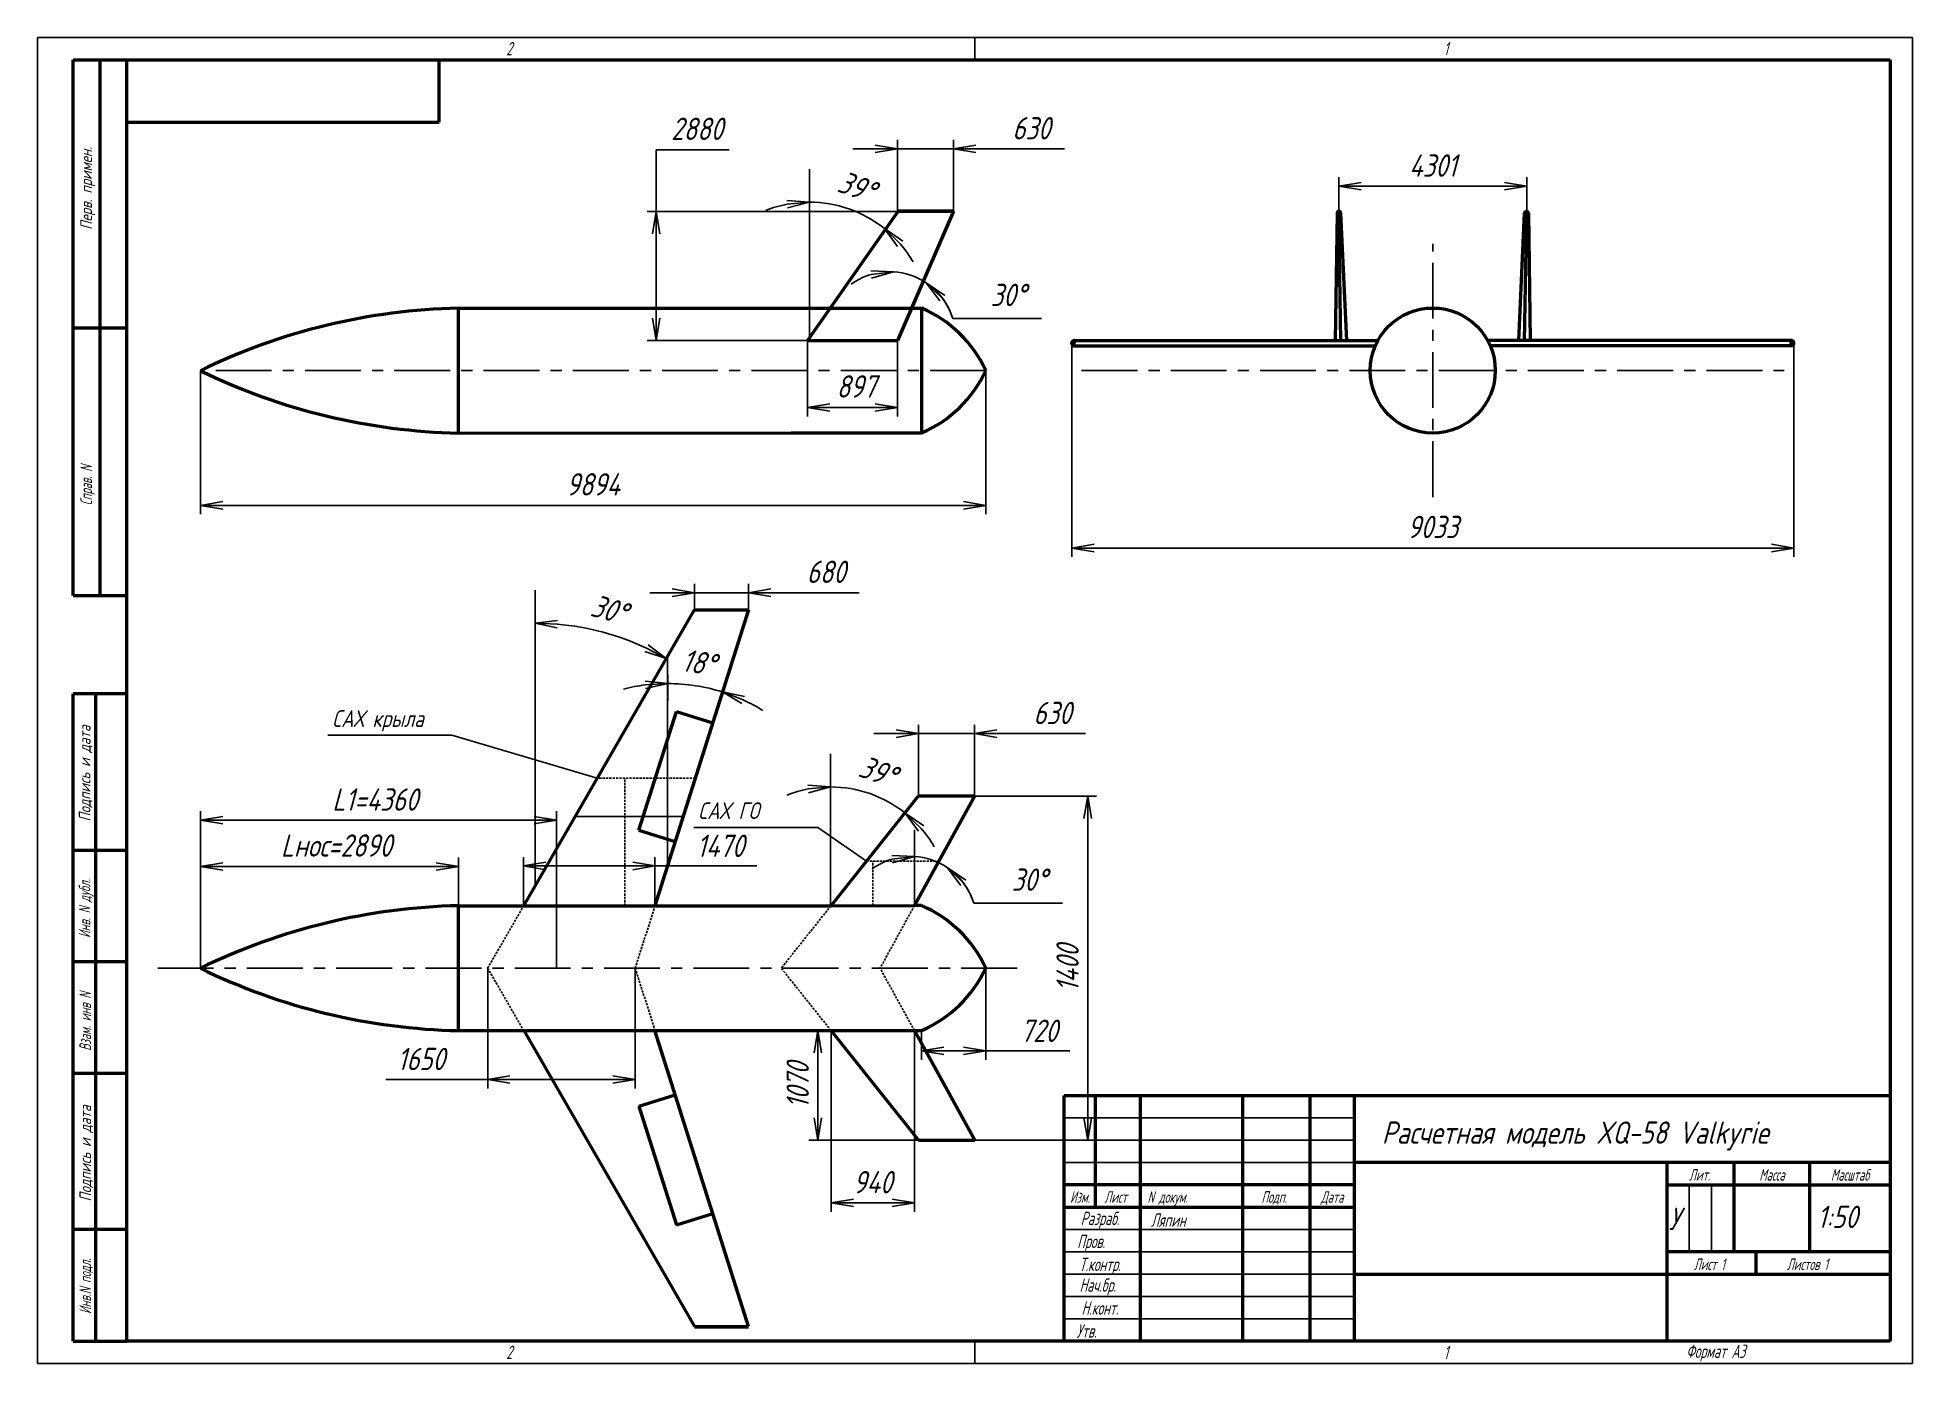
# Model space of a CAD drawing. Header units: millimetres. Extents: x 31085 to 182632, y 10507 to 87776.
# Drawn here: x 143703.4 to 144123.4, y 70077 to 70374 of the extents above; entities that cross this region are included whole.
import ezdxf
from ezdxf.enums import TextEntityAlignment as Align

# ---------------------------------------------------------------- set-up
doc = ezdxf.new("R2010")
doc.units = ezdxf.units.MM
doc.linetypes.add('CENTER', pattern=[2, 1.25, -0.25, 0.25, -0.25])
doc.linetypes.add('DASHED', pattern=[0.75, 0.5, -0.25])
for name, color, linetype, lineweight in [('_axes (Оси)', 6, 'CENTER', 30), ('_basic (Основной)', 4, 'Continuous', 60), ('_contour (Тонкий)', 7, 'Continuous', 30), ('_invisible (Невидимый)', 1, 'DASHED', 30), ('_remote (Тонкий)', 9, 'Continuous', 30), ('_secant (Поверхности)', 2, 'Continuous', 30), ('_text (Надписи)', 2, 'Continuous', 30)]:
    doc.layers.add(name, color=color, linetype=linetype, lineweight=lineweight)
doc.styles.add('ESKD', font='eskd.shx', dxfattribs={"oblique": 15, "height": 5})
doc.dimstyles.new('ESKD', dxfattribs={"dimtxt": 5, "dimasz": 5, "dimexe": 2, "dimexo": 0, "dimgap": 2, "dimtad": 1, "dimtoh": 1, "dimzin": 12, "dimdsep": 46, "dimtxsty": 'ESKD', "dimblk1": 'OPEN', "dimblk2": 'OPEN', "dimsah": 1, "dimcen": 5, "dimclrd": 256, "dimclre": 256, "dimclrt": 2, "dimadec": 0, "dimazin": 0, "dimtfac": 1, "dimtmove": 0, "dimatfit": 3, "dimldrblk": 'OPEN', "dimfxl": 1, "dimtolj": 1, "dimtzin": 12, "dimlwd": -1, "dimlwe": -1, "dimarcsym": 0})

msp = doc.modelspace()

# ---------------------------------------------------------------- texts
at = {"layer": '_basic (Основной)', "color": 30, "transparency": 33554687, "style": 'ESKD', "oblique": 15}
msp.add_text('Расчетная модель XQ-58 Valkyrie', height=5, dxfattribs=at).set_placement((144004.563, 70126.259))
at = {"layer": '_text (Надписи)', "transparency": 33554687, "style": 'ESKD', "oblique": 15, "width": 0.8}
for s, height, p in [('2', 3, (143808.432, 70370.046)), ('1', 3, (144018.432, 70370.046)), ('N докум.', 2.6, (143952.065, 70113.032)), ('Ляпин', 3, (143952.833, 70107.648)), ('Формат А3', 3, (144072.744, 70078.288)), ('2', 3, (143808.432, 70078.046)), ('1', 3, (144018.432, 70078.046))]:
    msp.add_text(s, height=height, dxfattribs=at).set_placement(p)
at = {"layer": '_text (Надписи)', "transparency": 33554687, "style": 'ESKD', "oblique": 15}
for s, p in [('Перв. примен.', (143715.637, 70340.24)), ('Подпись и дата', (143715.306, 70209.194)), ('Подпись и дата', (143715.439, 70124.084))]:
    msp.add_text(s, height=2.6, rotation=90, dxfattribs=at).set_placement(p, align=Align.CENTER)
at = {"layer": '_text (Надписи)', "transparency": 33554687, "style": 'ESKD', "oblique": 15, "width": 0.8}
for s, p in [('Справ. N', (143715.634, 70273.736)), ('Инв. N дубл.', (143715.3, 70178.941)), ('Взам. инв N', (143715.425, 70153.624)), ('Инв.N подл.', (143715.417, 70094.342))]:
    msp.add_text(s, height=2.6, rotation=90, dxfattribs=at).set_placement(p, align=Align.CENTER)
for s, height, p in [('Лит.', 2.6, (144075.722, 70118.003)), ('Масса', 2.6, (144091.945, 70118.003)), ('Масштаб', 2.6, (144109.443, 70118.003)), ('Изм.', 2.6, (143936.932, 70113.046)), ('Лист', 2.6, (143944.932, 70113.046)), ('Подп.', 2.6, (143980.432, 70113.046)), ('Дата', 2.6, (143993.432, 70113.046)), ('Разраб.', 3, (143941.432, 70108.046)), ('Пров.', 3, (143939.432, 70102.903)), ('Т.контр.', 3, (143941.432, 70097.76)), ('Лист 1', 2.6, (144077.919, 70097.973)), ('Листов 1', 2.6, (144099.893, 70097.973)), ('Hач.бр.', 3, (143940.932, 70093.117)), ('H.конт.', 3, (143941.432, 70087.975)), ('Утв.', 3, (143938.432, 70082.832))]:
    msp.add_text(s, height=height, dxfattribs=at).set_placement(p, align=Align.CENTER)
at = {"layer": '_text (Надписи)', "transparency": 33554687, "attachment_point": 1, "style": 'ESKD'}
for s, width, insert, char_height in [('САХ крыла', 2478.63355, (143769.437, 70223.371), 3.75), ('САХ ГО', 2478.63355, (143851.422, 70202.745), 3.75), ('У', 534.79925, (144068.86, 70111.931), 5), ('1:50', 665.61918, (144102.107, 70112.389), 5)]:
    msp.add_mtext_dynamic_manual_height_columns(s, width=width, gutter_width=1250, heights=[0], dxfattribs=dict(at, insert=insert, char_height=char_height))

# ---------------------------------------------------------------- blocks, each defined once
blk = doc.blocks.new('_OPEN')
at = {"color": 0, "linetype": 'ByBlock'}
for p, q in [((-1, 0.167), (0, 0)), ((0, 0), (-1, -0.167)), ((0, 0), (-1, 0))]:
    blk.add_line(p, q, dxfattribs=at)
blk = doc.blocks.new('*D202')
at = {"layer": '_contour (Тонкий)', "transparency": 16777216}
blk.add_arc((143814.9, 70184.02), 58.82, 64.896, 85.128, dxfattribs=at)
at = {"layer": 'Defpoints', "color": 0, "transparency": 16777216}
for p in [(143814.9, 70250.22), (143850.57, 70245.87), (143835, 70239.3), (143814.9, 70184.02), (143814.9, 70184.02)]:
    blk.add_point(p, dxfattribs=at)
at = {"layer": '_contour (Тонкий)', "transparency": 16777216, "xscale": 5, "yscale": 5, "zscale": 5}
for p, rotation in [((143814.9, 70242.84), 177.5640211881391), ((143844.29, 70234.97), 332.4600362894411)]:
    blk.add_blockref('_OPEN', p, dxfattribs=dict(at, rotation=rotation))
at = {"layer": '_contour (Тонкий)', "color": 2, "transparency": 16777216, "insert": (143831.48, 70245.96), "char_height": 5, "attachment_point": 5, "rotation": 345.012, "style": 'ESKD'}
blk.add_mtext('\\A1;30°', dxfattribs=at)
blk = doc.blocks.new('*D203')
at = {"layer": '_contour (Тонкий)', "transparency": 16777216}
for start, end in [(100.6891, 111.3783), (51.4388, 90), (30.0605, 40.7497)]:
    blk.add_arc((143881.05, 70179.35), 26.84, start, end, dxfattribs=at)
at = {"layer": 'Defpoints', "color": 0, "transparency": 16777216}
for p in [(143881.05, 70208.4), (143892.69, 70203.53), (143900.78, 70204.1), (143881.05, 70179.35), (143881.05, 70179.35)]:
    blk.add_point(p, dxfattribs=at)
at = {"layer": '_contour (Тонкий)', "transparency": 16777216, "xscale": 5, "yscale": 5, "zscale": 5}
for p, rotation in [((143881.05, 70206.19), 5.344566471421484), ((143897.78, 70200.34), 136.0942244952607)]:
    blk.add_blockref('_OPEN', p, dxfattribs=dict(at, rotation=rotation))
at = {"layer": '_contour (Тонкий)', "color": 2, "transparency": 16777216, "insert": (143891.66, 70209.68), "char_height": 5, "attachment_point": 5, "rotation": 340.7194, "style": 'ESKD'}
blk.add_mtext('\\A1;39°', dxfattribs=at)
blk = doc.blocks.new('*D204')
at = {"layer": '_contour (Тонкий)', "transparency": 16777216}
blk.add_line((143844.59, 70225.49), (143844.59, 70231.35), dxfattribs=at)
for start, end in [(97.0322, 104.0644), (72.4844, 90), (58.42, 65.4522)]:
    blk.add_arc((143844.59, 70188.58), 40.76, start, end, dxfattribs=at)
at = {"layer": 'Defpoints', "color": 0, "transparency": 16777216}
for p in [(143862.67, 70245.87), (143852.84, 70228.5), (143844.59, 70225.49), (143844.59, 70188.58), (143844.59, 70188.58)]:
    blk.add_point(p, dxfattribs=at)
at = {"layer": '_contour (Тонкий)', "transparency": 16777216, "xscale": 5, "yscale": 5, "zscale": 5}
for p, rotation in [((143844.59, 70229.35), 3.516095370844535), ((143856.86, 70227.46), 158.9682765094602)]:
    blk.add_blockref('_OPEN', p, dxfattribs=dict(at, rotation=rotation))
at = {"layer": '_contour (Тонкий)', "color": 2, "transparency": 16777216, "insert": (143851.6, 70234.08), "char_height": 5, "attachment_point": 5, "rotation": 351.2422, "style": 'ESKD'}
blk.add_mtext('\\A1;18°', dxfattribs=at)
blk = doc.blocks.new('*D205')
at = {"layer": '_contour (Тонкий)', "transparency": 16777216}
blk.add_line((143913.15, 70180.12), (143933.01, 70180.12), dxfattribs=at)
for start, end in [(56.4111, 86.767), (106.2907, 125.8144), (16.7662, 56.4111), (17.3637, 36.8874)]:
    blk.add_arc((143899.03, 70175.87), 14.74, start, end, dxfattribs=at)
at = {"layer": 'Defpoints', "color": 0, "transparency": 16777216}
for p in [(143912.53, 70196.19), (143899.86, 70190.59), (143902.44, 70190.21), (143899.03, 70175.87), (143899.03, 70175.87)]:
    blk.add_point(p, dxfattribs=at)
at = {"layer": '_contour (Тонкий)', "transparency": 16777216, "xscale": 5, "yscale": 5, "zscale": 5}
for p, rotation in [((143899.86, 70190.59), 6.528877037838448), ((143907.19, 70188.15), 136.6492357375835)]:
    blk.add_blockref('_OPEN', p, dxfattribs=dict(at, rotation=rotation))
at = {"layer": '_contour (Тонкий)', "color": 2, "transparency": 16777216, "insert": (143925.58, 70185.42), "char_height": 5, "attachment_point": 5, "style": 'ESKD'}
blk.add_mtext('\\A1;30°', dxfattribs=at)
blk = doc.blocks.new('*D206')
at = {"layer": '_contour (Тонкий)', "transparency": 16777216}
for p, q in [((143845.57, 70249.69), (143840.57, 70249.69)), ((143850.57, 70245.87), (143850.57, 70251.69)), ((143850.57, 70249.69), (143862.67, 70249.69)), ((143862.67, 70245.87), (143862.67, 70251.69)), ((143867.67, 70249.69), (143887.5, 70249.69))]:
    blk.add_line(p, q, dxfattribs=at)
at = {"layer": 'Defpoints', "color": 0, "transparency": 16777216}
for p in [(143862.67, 70249.69), (143850.57, 70245.87), (143862.67, 70245.87)]:
    blk.add_point(p, dxfattribs=at)
at = {"layer": '_contour (Тонкий)', "transparency": 16777216, "xscale": 5, "yscale": 5, "zscale": 5}
blk.add_blockref('_OPEN', (143850.57, 70249.69), dxfattribs=at)
at = {"layer": '_contour (Тонкий)', "transparency": 16777216, "xscale": 5, "yscale": 5, "zscale": 5, "rotation": 180}
blk.add_blockref('_OPEN', (143862.67, 70249.69), dxfattribs=at)
at = {"layer": '_contour (Тонкий)', "color": 2, "transparency": 16777216, "insert": (143880.09, 70254.37), "char_height": 5, "attachment_point": 5, "style": 'ESKD'}
blk.add_mtext('\\A1;680', dxfattribs=at)
blk = doc.blocks.new('*D207')
at = {"layer": '_contour (Тонкий)', "transparency": 16777216}
for p, q in [((143907.88, 70204.1), (143940.67, 70204.1)), ((143938.67, 70199.1), (143938.67, 70132.06)), ((143907.88, 70127.06), (143940.67, 70127.06))]:
    blk.add_line(p, q, dxfattribs=at)
at = {"layer": 'Defpoints', "color": 0, "transparency": 16777216}
for p in [(143907.88, 70204.1), (143907.88, 70127.06), (143938.67, 70127.06)]:
    blk.add_point(p, dxfattribs=at)
at = {"layer": '_contour (Тонкий)', "transparency": 16777216, "xscale": 5, "yscale": 5, "zscale": 5}
for p, rotation in [((143938.67, 70204.1), 90), ((143938.67, 70127.06), 270)]:
    blk.add_blockref('_OPEN', p, dxfattribs=dict(at, rotation=rotation))
at = {"layer": '_contour (Тонкий)', "color": 2, "transparency": 16777216, "insert": (143934.17, 70165.58), "char_height": 5, "attachment_point": 5, "rotation": 90, "style": 'ESKD'}
blk.add_mtext('\\A1;1400', dxfattribs=at)
blk = doc.blocks.new('*D208')
at = {"layer": '_contour (Тонкий)', "transparency": 16777216}
for p, q in [((143739.92, 70165.58), (143739.92, 70200.73)), ((143819.69, 70165.58), (143819.69, 70200.73)), ((143744.92, 70198.73), (143814.69, 70198.73))]:
    blk.add_line(p, q, dxfattribs=at)
at = {"layer": 'Defpoints', "color": 0, "transparency": 16777216}
for p in [(143819.69, 70198.73), (143739.92, 70165.58), (143819.69, 70165.58)]:
    blk.add_point(p, dxfattribs=at)
at = {"layer": '_contour (Тонкий)', "transparency": 16777216, "xscale": 5, "yscale": 5, "zscale": 5, "rotation": 180}
blk.add_blockref('_OPEN', (143739.92, 70198.73), dxfattribs=at)
at = {"layer": '_contour (Тонкий)', "transparency": 16777216, "xscale": 5, "yscale": 5, "zscale": 5}
blk.add_blockref('_OPEN', (143819.69, 70198.73), dxfattribs=at)
at = {"layer": '_contour (Тонкий)', "color": 2, "transparency": 16777216, "insert": (143779.06, 70203.36), "char_height": 5, "attachment_point": 5, "style": 'ESKD'}
blk.add_mtext('\\A1;L1=4360', dxfattribs=at)
blk = doc.blocks.new('*D209')
at = {"layer": '_contour (Тонкий)', "transparency": 16777216}
for p, q in [((143739.92, 70165.58), (143739.92, 70190.37)), ((143744.92, 70188.37), (143792.77, 70188.37)), ((143797.77, 70165.58), (143797.77, 70190.37))]:
    blk.add_line(p, q, dxfattribs=at)
at = {"layer": 'Defpoints', "color": 0, "transparency": 16777216}
for p in [(143797.77, 70188.37), (143739.92, 70165.58), (143797.77, 70165.58)]:
    blk.add_point(p, dxfattribs=at)
at = {"layer": '_contour (Тонкий)', "transparency": 16777216, "xscale": 5, "yscale": 5, "zscale": 5, "rotation": 180}
blk.add_blockref('_OPEN', (143739.92, 70188.37), dxfattribs=at)
at = {"layer": '_contour (Тонкий)', "transparency": 16777216, "xscale": 5, "yscale": 5, "zscale": 5}
blk.add_blockref('_OPEN', (143797.77, 70188.37), dxfattribs=at)
at = {"layer": '_contour (Тонкий)', "color": 2, "transparency": 16777216, "insert": (143770.38, 70193.07), "char_height": 5, "attachment_point": 5, "style": 'ESKD'}
blk.add_mtext('\\A1;Lнос=2890', dxfattribs=at)
blk = doc.blocks.new('*D210')
at = {"layer": '_contour (Тонкий)', "transparency": 16777216}
for p, q in [((143804.27, 70165.58), (143804.27, 70138.65)), ((143837.33, 70165.61), (143837.33, 70138.65)), ((143804.27, 70140.65), (143781.43, 70140.65)), ((143832.33, 70140.65), (143809.27, 70140.65))]:
    blk.add_line(p, q, dxfattribs=at)
at = {"layer": 'Defpoints', "color": 0, "transparency": 16777216}
for p in [(143804.27, 70165.58), (143837.33, 70165.61), (143837.33, 70140.65)]:
    blk.add_point(p, dxfattribs=at)
at = {"layer": '_contour (Тонкий)', "transparency": 16777216, "xscale": 5, "yscale": 5, "zscale": 5, "rotation": 180}
blk.add_blockref('_OPEN', (143804.27, 70140.65), dxfattribs=at)
at = {"layer": '_contour (Тонкий)', "transparency": 16777216, "xscale": 5, "yscale": 5, "zscale": 5}
blk.add_blockref('_OPEN', (143837.33, 70140.65), dxfattribs=at)
at = {"layer": '_contour (Тонкий)', "color": 2, "transparency": 16777216, "insert": (143789.35, 70145.25), "char_height": 5, "attachment_point": 5, "style": 'ESKD'}
blk.add_mtext('\\A1;1650', dxfattribs=at)
blk = doc.blocks.new('*D211')
at = {"layer": '_contour (Тонкий)', "transparency": 16777216}
for p, q in [((143812.33, 70179.58), (143812.33, 70190.49)), ((143841.75, 70179.58), (143841.75, 70190.49)), ((143817.33, 70188.49), (143836.75, 70188.49)), ((143841.75, 70188.49), (143864.59, 70188.49))]:
    blk.add_line(p, q, dxfattribs=at)
at = {"layer": 'Defpoints', "color": 0, "transparency": 16777216}
for p in [(143841.75, 70188.49), (143812.33, 70179.58), (143841.75, 70179.58)]:
    blk.add_point(p, dxfattribs=at)
at = {"layer": '_contour (Тонкий)', "transparency": 16777216, "xscale": 5, "yscale": 5, "zscale": 5, "rotation": 180}
blk.add_blockref('_OPEN', (143812.33, 70188.49), dxfattribs=at)
at = {"layer": '_contour (Тонкий)', "transparency": 16777216, "xscale": 5, "yscale": 5, "zscale": 5}
blk.add_blockref('_OPEN', (143841.75, 70188.49), dxfattribs=at)
at = {"layer": '_contour (Тонкий)', "color": 2, "transparency": 16777216, "insert": (143856.42, 70192.99), "char_height": 5, "attachment_point": 5, "style": 'ESKD'}
blk.add_mtext('\\A1;1470', dxfattribs=at)
blk = doc.blocks.new('*D212')
at = {"layer": '_contour (Тонкий)', "transparency": 16777216}
for p, q in [((143915.85, 70165.58), (143915.85, 70145.07)), ((143901.47, 70151.62), (143901.47, 70145.07)), ((143906.47, 70147.07), (143910.85, 70147.07)), ((143915.85, 70147.07), (143934.69, 70147.07))]:
    blk.add_line(p, q, dxfattribs=at)
at = {"layer": 'Defpoints', "color": 0, "transparency": 16777216}
for p in [(143915.85, 70165.58), (143901.47, 70151.62), (143915.85, 70147.07)]:
    blk.add_point(p, dxfattribs=at)
at = {"layer": '_contour (Тонкий)', "transparency": 16777216, "xscale": 5, "yscale": 5, "zscale": 5, "rotation": 180}
blk.add_blockref('_OPEN', (143901.47, 70147.07), dxfattribs=at)
at = {"layer": '_contour (Тонкий)', "transparency": 16777216, "xscale": 5, "yscale": 5, "zscale": 5}
blk.add_blockref('_OPEN', (143915.85, 70147.07), dxfattribs=at)
at = {"layer": '_contour (Тонкий)', "color": 2, "transparency": 16777216, "insert": (143927.77, 70151.57), "char_height": 5, "attachment_point": 5, "style": 'ESKD'}
blk.add_mtext('\\A1;720', dxfattribs=at)
blk = doc.blocks.new('*D214')
at = {"layer": '_contour (Тонкий)', "transparency": 16777216}
for p, q in [((143881.18, 70151.63), (143876.22, 70151.63)), ((143878.22, 70146.63), (143878.22, 70132.04)), ((143900.8, 70127.04), (143876.22, 70127.04))]:
    blk.add_line(p, q, dxfattribs=at)
at = {"layer": 'Defpoints', "color": 0, "transparency": 16777216}
for p in [(143881.18, 70151.63), (143878.22, 70127.04), (143900.8, 70127.04)]:
    blk.add_point(p, dxfattribs=at)
at = {"layer": '_contour (Тонкий)', "transparency": 16777216, "xscale": 5, "yscale": 5, "zscale": 5}
for p, rotation in [((143878.22, 70151.63), 90), ((143878.22, 70127.04), 270)]:
    blk.add_blockref('_OPEN', p, dxfattribs=dict(at, rotation=rotation))
at = {"layer": '_contour (Тонкий)', "color": 2, "transparency": 16777216, "insert": (143873.72, 70139.33), "char_height": 5, "attachment_point": 5, "rotation": 90, "style": 'ESKD'}
blk.add_mtext('\\A1;1070', dxfattribs=at)
blk = doc.blocks.new('*D215')
at = {"layer": '_contour (Тонкий)', "transparency": 16777216}
for p, q in [((143881.18, 70151.63), (143881.18, 70111.05)), ((143899.87, 70151.62), (143899.87, 70111.05)), ((143886.18, 70113.05), (143894.87, 70113.05))]:
    blk.add_line(p, q, dxfattribs=at)
at = {"layer": 'Defpoints', "color": 0, "transparency": 16777216}
for p in [(143881.18, 70151.63), (143899.87, 70151.62), (143899.87, 70113.05)]:
    blk.add_point(p, dxfattribs=at)
at = {"layer": '_contour (Тонкий)', "transparency": 16777216, "xscale": 5, "yscale": 5, "zscale": 5, "rotation": 180}
blk.add_blockref('_OPEN', (143881.18, 70113.05), dxfattribs=at)
at = {"layer": '_contour (Тонкий)', "transparency": 16777216, "xscale": 5, "yscale": 5, "zscale": 5}
blk.add_blockref('_OPEN', (143899.87, 70113.05), dxfattribs=at)
at = {"layer": '_contour (Тонкий)', "color": 2, "transparency": 16777216, "insert": (143890.52, 70117.66), "char_height": 5, "attachment_point": 5, "style": 'ESKD'}
blk.add_mtext('\\A1;940', dxfattribs=at)
blk = doc.blocks.new('*D217')
at = {"layer": '_contour (Тонкий)', "transparency": 16777216}
for p, q in [((143900.78, 70204.16), (143900.78, 70220.12)), ((143913.34, 70204.1), (143913.34, 70220.12)), ((143895.78, 70218.12), (143890.78, 70218.12)), ((143900.78, 70218.12), (143913.34, 70218.12)), ((143918.34, 70218.12), (143938.18, 70218.12))]:
    blk.add_line(p, q, dxfattribs=at)
at = {"layer": 'Defpoints', "color": 0, "transparency": 16777216}
for p in [(143913.34, 70218.12), (143900.78, 70204.16), (143913.34, 70204.1)]:
    blk.add_point(p, dxfattribs=at)
at = {"layer": '_contour (Тонкий)', "transparency": 16777216, "xscale": 5, "yscale": 5, "zscale": 5}
blk.add_blockref('_OPEN', (143900.78, 70218.12), dxfattribs=at)
at = {"layer": '_contour (Тонкий)', "transparency": 16777216, "xscale": 5, "yscale": 5, "zscale": 5, "rotation": 180}
blk.add_blockref('_OPEN', (143913.34, 70218.12), dxfattribs=at)
at = {"layer": '_contour (Тонкий)', "color": 2, "transparency": 16777216, "insert": (143930.76, 70222.75), "char_height": 5, "attachment_point": 5, "style": 'ESKD'}
blk.add_mtext('\\A1;630', dxfattribs=at)
blk = doc.blocks.new('*D220')
at = {"layer": '_contour (Тонкий)', "transparency": 16777216}
for p, q in [((143935.09, 70305.66), (143935.09, 70257.69)), ((144096.87, 70305.59), (144096.87, 70257.69)), ((143940.09, 70259.69), (144091.87, 70259.69))]:
    blk.add_line(p, q, dxfattribs=at)
at = {"layer": 'Defpoints', "color": 0, "transparency": 16777216}
for p in [(143935.09, 70305.66), (144096.87, 70305.59), (144096.87, 70259.69)]:
    blk.add_point(p, dxfattribs=at)
at = {"layer": '_contour (Тонкий)', "transparency": 16777216, "xscale": 5, "yscale": 5, "zscale": 5, "rotation": 180}
blk.add_blockref('_OPEN', (143935.09, 70259.69), dxfattribs=at)
at = {"layer": '_contour (Тонкий)', "transparency": 16777216, "xscale": 5, "yscale": 5, "zscale": 5}
blk.add_blockref('_OPEN', (144096.87, 70259.69), dxfattribs=at)
at = {"layer": '_contour (Тонкий)', "color": 2, "transparency": 16777216, "insert": (144015.98, 70264.42), "char_height": 5, "attachment_point": 5, "style": 'ESKD'}
blk.add_mtext('\\A1;9033', dxfattribs=at)
blk = doc.blocks.new('*D221')
at = {"layer": '_contour (Тонкий)', "transparency": 16777216}
for p, q in [((143739.92, 70299.42), (143739.92, 70267.25)), ((143915.86, 70299.45), (143915.86, 70267.25)), ((143744.92, 70269.25), (143910.86, 70269.25))]:
    blk.add_line(p, q, dxfattribs=at)
at = {"layer": 'Defpoints', "color": 0, "transparency": 16777216}
for p in [(143739.92, 70299.42), (143915.86, 70299.45), (143915.86, 70269.25)]:
    blk.add_point(p, dxfattribs=at)
at = {"layer": '_contour (Тонкий)', "transparency": 16777216, "xscale": 5, "yscale": 5, "zscale": 5, "rotation": 180}
blk.add_blockref('_OPEN', (143739.92, 70269.25), dxfattribs=at)
at = {"layer": '_contour (Тонкий)', "transparency": 16777216, "xscale": 5, "yscale": 5, "zscale": 5}
blk.add_blockref('_OPEN', (143915.86, 70269.25), dxfattribs=at)
at = {"layer": '_contour (Тонкий)', "color": 2, "transparency": 16777216, "insert": (143827.89, 70273.96), "char_height": 5, "attachment_point": 5, "style": 'ESKD'}
blk.add_mtext('\\A1;9894', dxfattribs=at)
blk = doc.blocks.new('*D222')
at = {"layer": '_contour (Тонкий)', "transparency": 16777216}
for p, q in [((143994.94, 70335.14), (143994.94, 70342.74)), ((144037.01, 70335.14), (144037.01, 70342.74)), ((143999.94, 70340.74), (144032.01, 70340.74))]:
    blk.add_line(p, q, dxfattribs=at)
at = {"layer": 'Defpoints', "color": 0, "transparency": 16777216}
for p in [(144037.01, 70340.74), (143994.94, 70335.14), (144037.01, 70335.14)]:
    blk.add_point(p, dxfattribs=at)
at = {"layer": '_contour (Тонкий)', "transparency": 16777216, "xscale": 5, "yscale": 5, "zscale": 5, "rotation": 180}
blk.add_blockref('_OPEN', (143994.94, 70340.74), dxfattribs=at)
at = {"layer": '_contour (Тонкий)', "transparency": 16777216, "xscale": 5, "yscale": 5, "zscale": 5}
blk.add_blockref('_OPEN', (144037.01, 70340.74), dxfattribs=at)
at = {"layer": '_contour (Тонкий)', "color": 2, "transparency": 16777216, "insert": (144015.98, 70345.37), "char_height": 5, "attachment_point": 5, "style": 'ESKD'}
blk.add_mtext('\\A1;4301', dxfattribs=at)
blk = doc.blocks.new('*D223')
at = {"layer": '_contour (Тонкий)', "transparency": 16777216}
for start, end in [(100.6891, 111.3783), (51.4388, 90), (30.0605, 40.7497)]:
    blk.add_arc((143876.33, 70310.32), 26.84, start, end, dxfattribs=at)
at = {"layer": 'Defpoints', "color": 0, "transparency": 16777216}
for p in [(143876.33, 70339.37), (143887.97, 70334.51), (143896.06, 70335.07), (143876.33, 70310.32), (143876.33, 70310.32)]:
    blk.add_point(p, dxfattribs=at)
at = {"layer": '_contour (Тонкий)', "transparency": 16777216, "xscale": 5, "yscale": 5, "zscale": 5}
for p, rotation in [((143876.33, 70337.16), 5.344566471409168), ((143893.06, 70331.31), 136.0942244952636)]:
    blk.add_blockref('_OPEN', p, dxfattribs=dict(at, rotation=rotation))
at = {"layer": '_contour (Тонкий)', "color": 2, "transparency": 16777216, "insert": (143886.94, 70340.66), "char_height": 5, "attachment_point": 5, "rotation": 340.7194, "style": 'ESKD'}
blk.add_mtext('\\A1;39°', dxfattribs=at)
blk = doc.blocks.new('*D224')
at = {"layer": '_contour (Тонкий)', "transparency": 16777216}
blk.add_line((143908.44, 70311.09), (143928.3, 70311.09), dxfattribs=at)
for start, end in [(106.2907, 125.8144), (56.4111, 86.767), (16.7662, 56.4111), (17.3637, 36.8874)]:
    blk.add_arc((143894.32, 70306.84), 14.74, start, end, dxfattribs=at)
at = {"layer": 'Defpoints', "color": 0, "transparency": 16777216}
for p in [(143907.81, 70327.16), (143895.15, 70321.56), (143897.72, 70321.18), (143894.32, 70306.84), (143894.32, 70306.84)]:
    blk.add_point(p, dxfattribs=at)
at = {"layer": '_contour (Тонкий)', "transparency": 16777216, "xscale": 5, "yscale": 5, "zscale": 5}
for p, rotation in [((143895.15, 70321.56), 6.528877037850039), ((143902.47, 70319.12), 136.6492357375527)]:
    blk.add_blockref('_OPEN', p, dxfattribs=dict(at, rotation=rotation))
at = {"layer": '_contour (Тонкий)', "color": 2, "transparency": 16777216, "insert": (143920.87, 70316.39), "char_height": 5, "attachment_point": 5, "style": 'ESKD'}
blk.add_mtext('\\A1;30°', dxfattribs=at)
blk = doc.blocks.new('*D225')
at = {"layer": '_contour (Тонкий)', "transparency": 16777216}
for p, q in [((143896.06, 70335.14), (143896.06, 70351.09)), ((143908.63, 70335.07), (143908.63, 70351.09)), ((143891.06, 70349.09), (143886.06, 70349.09)), ((143896.06, 70349.09), (143908.63, 70349.09)), ((143913.63, 70349.09), (143933.46, 70349.09))]:
    blk.add_line(p, q, dxfattribs=at)
at = {"layer": 'Defpoints', "color": 0, "transparency": 16777216}
for p in [(143908.63, 70349.09), (143896.06, 70335.14), (143908.63, 70335.07)]:
    blk.add_point(p, dxfattribs=at)
at = {"layer": '_contour (Тонкий)', "transparency": 16777216, "xscale": 5, "yscale": 5, "zscale": 5}
blk.add_blockref('_OPEN', (143896.06, 70349.09), dxfattribs=at)
at = {"layer": '_contour (Тонкий)', "transparency": 16777216, "xscale": 5, "yscale": 5, "zscale": 5, "rotation": 180}
blk.add_blockref('_OPEN', (143908.63, 70349.09), dxfattribs=at)
at = {"layer": '_contour (Тонкий)', "color": 2, "transparency": 16777216, "insert": (143926.04, 70353.72), "char_height": 5, "attachment_point": 5, "style": 'ESKD'}
blk.add_mtext('\\A1;630', dxfattribs=at)
blk = doc.blocks.new('*D226')
at = {"layer": '_contour (Тонкий)', "transparency": 16777216}
for p, q in [((143875.88, 70306.19), (143875.88, 70289.18)), ((143896.06, 70306.19), (143896.06, 70289.18)), ((143880.88, 70291.18), (143891.06, 70291.18))]:
    blk.add_line(p, q, dxfattribs=at)
at = {"layer": 'Defpoints', "color": 0, "transparency": 16777216}
for p in [(143875.88, 70306.19), (143896.06, 70306.19), (143896.06, 70291.18)]:
    blk.add_point(p, dxfattribs=at)
at = {"layer": '_contour (Тонкий)', "transparency": 16777216, "xscale": 5, "yscale": 5, "zscale": 5, "rotation": 180}
blk.add_blockref('_OPEN', (143875.88, 70291.18), dxfattribs=at)
at = {"layer": '_contour (Тонкий)', "transparency": 16777216, "xscale": 5, "yscale": 5, "zscale": 5}
blk.add_blockref('_OPEN', (143896.06, 70291.18), dxfattribs=at)
at = {"layer": '_contour (Тонкий)', "color": 2, "transparency": 16777216, "insert": (143886.84, 70295.89), "char_height": 5, "attachment_point": 5, "style": 'ESKD'}
blk.add_mtext('\\A1;897', dxfattribs=at)
blk = doc.blocks.new('*D227')
at = {"layer": '_contour (Тонкий)', "transparency": 16777216}
for p, q in [((143842.01, 70335.07), (143842.01, 70348.92)), ((143842.01, 70348.92), (143858.35, 70348.92)), ((143908.63, 70335.07), (143840.01, 70335.07)), ((143842.01, 70311.19), (143842.01, 70330.07)), ((143896.06, 70306.19), (143840.01, 70306.19))]:
    blk.add_line(p, q, dxfattribs=at)
at = {"layer": 'Defpoints', "color": 0, "transparency": 16777216}
for p in [(143908.63, 70335.07), (143842.01, 70306.19), (143896.06, 70306.19)]:
    blk.add_point(p, dxfattribs=at)
at = {"layer": '_contour (Тонкий)', "transparency": 16777216, "xscale": 5, "yscale": 5, "zscale": 5}
for p, rotation in [((143842.01, 70335.07), 90), ((143842.01, 70306.19), 270)]:
    blk.add_blockref('_OPEN', p, dxfattribs=dict(at, rotation=rotation))
at = {"layer": '_contour (Тонкий)', "color": 2, "transparency": 16777216, "insert": (143851.18, 70353.6), "char_height": 5, "attachment_point": 5, "style": 'ESKD'}
blk.add_mtext('\\A1;2880', dxfattribs=at)

# ---------------------------------------------------------------- dimensions: what is measured, and where the dimension line sits
at = {"layer": '_contour (Тонкий)', "transparency": 33554687}
dim = msp.add_linear_dim(base=(143842.008, 70306.189), p1=(143908.625, 70335.072), p2=(143896.059, 70306.189), angle=90, text='2880', dimstyle='ESKD', dxfattribs=at)
dim.commit()
dim.dimension.update_dxf_attribs({"geometry": '*D227', "text_midpoint": (143851.178, 70348.917), "dimtype": 160})
for base, p1, p2, text, picture, middle in [((143908.625, 70349.089), (143896.061, 70335.136), (143908.625, 70335.072), '630', '*D225', (143926.042, 70353.718)), ((144037.015, 70340.739), (143994.939, 70335.136), (144037.015, 70335.136), '4301', '*D222', (144015.977, 70345.368)), ((144096.87, 70259.687), (143935.09, 70305.655), (144096.87, 70305.591), '9033', '*D220', (144015.98, 70264.42)), ((143915.862, 70269.249), (143739.923, 70299.423), (143915.862, 70299.453), '9894', '*D221', (143827.892, 70273.956)), ((143862.669, 70249.693), (143850.572, 70245.872), (143862.669, 70245.872), '680', '*D206', (143880.086, 70254.374)), ((143913.341, 70218.117), (143900.776, 70204.165), (143913.341, 70204.1), '630', '*D217', (143930.758, 70222.746)), ((143899.866, 70113.052), (143881.182, 70151.632), (143899.866, 70151.619), '940', '*D215', (143890.524, 70117.656))]:
    dim = msp.add_linear_dim(base=base, p1=p1, p2=p2, text=text, dimstyle='ESKD', dxfattribs=at)
    dim.commit()
    dim.dimension.update_dxf_attribs({"geometry": picture, "text_midpoint": middle})
for base, line1, line2, picture, middle in [((143887.973, 70334.505), ((143876.331, 70310.322), (143876.331, 70339.372)), ((143876.331, 70310.322), (143896.061, 70335.072)), '*D223', (143886.942, 70340.655)), ((143897.722, 70321.185), ((143894.317, 70306.839), (143895.149, 70321.56)), ((143907.811, 70327.157), (143894.317, 70306.839)), '*D224', (143920.867, 70316.388)), ((143834.999, 70239.3), ((143814.897, 70184.022), (143850.572, 70245.872)), ((143814.897, 70184.022), (143814.897, 70250.224)), '*D202', (143831.478, 70245.956)), ((143852.838, 70228.502), ((143844.588, 70188.582), (143844.588, 70225.487)), ((143862.669, 70245.872), (143844.588, 70188.582)), '*D204', (143851.597, 70234.079)), ((143892.689, 70203.534), ((143881.046, 70179.35), (143881.046, 70208.4)), ((143881.046, 70179.35), (143900.776, 70204.1)), '*D203', (143891.657, 70209.684)), ((143902.438, 70190.213), ((143899.033, 70175.867), (143899.864, 70190.588)), ((143912.526, 70196.185), (143899.033, 70175.867)), '*D205', (143925.583, 70185.417))]:
    dim = msp.add_angular_dim_2l(base=base, line1=line1, line2=line2, dimstyle='ESKD', dxfattribs=at)
    dim.commit()
    dim.dimension.update_dxf_attribs({"geometry": picture, "text_midpoint": middle})
for base, p1, p2, text, picture, middle in [((143896.059, 70291.18), (143875.882, 70306.189), (143896.059, 70306.189), '897', '*D226', (143886.844, 70291.18)), ((143819.688, 70198.726), (143739.923, 70165.579), (143819.688, 70165.579), 'L1=4360', '*D208', (143779.063, 70198.726)), ((143797.77, 70188.366), (143739.923, 70165.579), (143797.77, 70165.579), 'Lнос=2890', '*D209', (143770.384, 70188.366)), ((143841.747, 70188.486), (143812.334, 70179.579), (143841.747, 70179.579), '1470', '*D211', (143856.416, 70188.486)), ((143837.329, 70140.646), (143804.273, 70165.579), (143837.329, 70165.612), '1650', '*D210', (143789.353, 70140.646)), ((143915.848, 70147.07), (143901.474, 70151.618), (143915.848, 70165.579), '720', '*D212', (143927.767, 70147.07))]:
    dim = msp.add_linear_dim(base=base, p1=p1, p2=p2, text=text, dimstyle='ESKD', dxfattribs=at)
    dim.commit()
    dim.dimension.update_dxf_attribs({"geometry": picture, "text_midpoint": middle, "dimtype": 160})
at = {"layer": '_contour (Тонкий)', "color": 5, "transparency": 33554687}
dim = msp.add_linear_dim(base=(143938.667, 70127.064), p1=(143907.877, 70204.1), p2=(143907.877, 70127.064), angle=90, text='1400', dimstyle='ESKD', dxfattribs=at)
dim.commit()
dim.dimension.update_dxf_attribs({"geometry": '*D207', "text_midpoint": (143934.167, 70165.582)})
at = {"layer": '_contour (Тонкий)', "transparency": 33554687}
dim = msp.add_linear_dim(base=(143878.224, 70127.042), p1=(143881.178, 70151.625), p2=(143900.801, 70127.042), angle=90, text='1070', dimstyle='ESKD', dxfattribs=at)
dim.commit()
dim.dimension.update_dxf_attribs({"geometry": '*D214', "text_midpoint": (143873.724, 70139.333)})

# ---------------------------------------------------------------- linework, layer by layer
at = {"layer": '_axes (Оси)', "ltscale": 10, "transparency": 33554687}
for p, q in [((144015.977, 70271.104), (144015.977, 70327.812)), ((143915.862, 70299.458), (143739.923, 70299.423)), ((143937.304, 70299.458), (144094.65, 70299.458)), ((143730.356, 70165.579), (143924.255, 70165.579))]:
    msp.add_line(p, q, dxfattribs=at)
at = {"layer": '_basic (Основной)', "transparency": 33554687}
for p, q in [((143711.432, 70369.046), (143723.432, 70369.046)), ((143711.432, 70249.046), (143711.432, 70369.046)), ((143717.432, 70369.046), (143717.432, 70249.046)), ((143723.432, 70082.046), (143723.432, 70369.046)), ((143723.432, 70369.046), (144118.432, 70369.046)), ((143793.432, 70355.046), (143793.432, 70369.046)), ((144118.432, 70369.046), (144118.432, 70082.046)), ((143723.432, 70355.046), (143793.432, 70355.046)), ((143896.225, 70335.136), (143875.882, 70306.189)), ((143908.625, 70335.136), (143896.059, 70306.189)), ((143908.625, 70335.136), (143896.225, 70335.136)), ((143896.225, 70335.136), (143908.625, 70335.136)), ((143896.225, 70335.136), (143902.425, 70335.136)), ((143994.561, 70334.723), (143994.132, 70306.189)), ((143995.416, 70306.058), (143994.939, 70335.136)), ((143996.7, 70306.189), (143995.403, 70334.746)), ((144035.253, 70306.189), (144036.551, 70334.746)), ((144036.537, 70306.058), (144037.015, 70335.136)), ((144037.393, 70334.723), (144037.822, 70306.189)), ((143797.765, 70313.423), (143872.211, 70313.423)), ((143797.77, 70285.444), (143797.77, 70313.423)), ((143872.211, 70313.423), (143899.033, 70313.423)), ((143899.033, 70313.423), (143901.469, 70313.444)), ((143901.469, 70313.444), (143901.474, 70285.462)), ((143711.432, 70309.046), (143723.432, 70309.046)), ((143875.882, 70306.189), (143896.059, 70306.189)), ((143935.683, 70304.976), (143935.701, 70306.189)), ((143935.683, 70304.976), (144003.11, 70304.976)), ((143935.701, 70306.189), (144003.701, 70306.189)), ((144096.255, 70306.189), (144028.252, 70306.189)), ((144096.273, 70304.976), (144028.843, 70304.976)), ((144096.273, 70304.976), (144096.255, 70306.189)), ((143797.77, 70285.444), (143872.217, 70285.472)), ((143872.217, 70285.472), (143899.038, 70285.482)), ((143899.038, 70285.482), (143901.474, 70285.462)), ((143711.432, 70249.046), (143723.432, 70249.046)), ((143812.334, 70179.579), (143850.572, 70245.872)), ((143862.669, 70245.872), (143841.747, 70179.579)), ((143850.572, 70245.872), (143862.669, 70245.872)), ((143723.432, 70227.046), (143711.432, 70227.046)), ((143711.432, 70082.046), (143711.432, 70227.046)), ((143716.432, 70227.046), (143716.432, 70082.046)), ((143838.156, 70196.529), (143846.547, 70223.117)), ((143846.547, 70223.117), (143854.677, 70220.551)), ((143881.046, 70179.415), (143900.776, 70204.165)), ((143899.864, 70179.6), (143913.376, 70204.165)), ((143900.776, 70204.165), (143913.376, 70204.165)), ((143900.776, 70204.165), (143907.076, 70204.165)), ((143900.776, 70204.165), (143907.076, 70204.165)), ((143838.156, 70196.529), (143846.286, 70193.963)), ((143711.432, 70192.046), (143723.432, 70192.046)), ((143797.765, 70179.579), (143872.211, 70179.579)), ((143797.77, 70151.601), (143797.77, 70179.579)), ((143872.211, 70179.579), (143881.177, 70179.579)), ((143881.177, 70179.579), (143899.864, 70179.6)), ((143901.469, 70179.6), (143899.864, 70179.6)), ((143723.432, 70167.046), (143711.432, 70167.046)), ((143797.77, 70151.601), (143872.216, 70151.628)), ((143812.34, 70151.606), (143850.602, 70085.327)), ((143862.698, 70085.332), (143841.752, 70151.617)), ((143872.216, 70151.628), (143901.474, 70151.618)), ((143881.055, 70151.779), (143900.801, 70127.042)), ((143899.866, 70151.619), (143913.401, 70127.05)), ((143711.432, 70142.046), (143723.432, 70142.046)), ((143838.167, 70134.666), (143846.297, 70137.235)), ((143998.432, 70082.046), (143998.432, 70137.046)), ((143838.167, 70134.666), (143846.568, 70108.081)), ((143900.801, 70127.042), (143913.401, 70127.05)), ((143846.568, 70108.081), (143854.698, 70110.65)), ((143723.432, 70107.046), (143711.432, 70107.046)), ((143711.432, 70082.046), (143723.432, 70082.046)), ((144118.432, 70082.046), (143723.432, 70082.046)), ((143850.572, 70085.292), (143862.669, 70085.292)), ((143850.602, 70085.327), (143862.698, 70085.332))]:
    msp.add_line(p, q, dxfattribs=at)
at = {"layer": '_basic (Основной)', "linetype": 'Continuous', "transparency": 33554687}
for p, q in [((143933.432, 70137.046), (144118.432, 70137.046)), ((143933.432, 70082.046), (143933.432, 70137.046)), ((143940.432, 70112.046), (143940.432, 70137.046)), ((143950.432, 70137.046), (143950.432, 70082.046)), ((143973.432, 70082.046), (143973.432, 70137.046)), ((143988.432, 70137.046), (143988.432, 70082.046)), ((144118.432, 70122.046), (143998.432, 70122.046)), ((144068.432, 70122.046), (144068.432, 70082.046)), ((144083.432, 70122.046), (144083.432, 70102.046)), ((144100.432, 70102.046), (144100.432, 70122.046)), ((143998.432, 70117.046), (143933.432, 70117.046)), ((144068.432, 70117.046), (144118.432, 70117.046)), ((143933.432, 70112.046), (143998.432, 70112.046)), ((144118.432, 70102.046), (144068.432, 70102.046)), ((144088.432, 70097.046), (144088.432, 70102.046)), ((143998.432, 70097.046), (144118.432, 70097.046))]:
    msp.add_line(p, q, dxfattribs=at)
at = {"layer": '_basic (Основной)', "transparency": 33554687}
msp.add_circle((144015.977, 70299.458), 14, dxfattribs=at)
for centre, radius, start, end in [((143994.982, 70334.717), 0.422, 3.89961, 187.98304), ((144036.971, 70334.717), 0.422, 352.01696, 176.10039), ((143800.815, 70174.333), 139.123, 91.25596, 115.95614), ((143890.384, 70287.638), 28.086, 24.88932, 66.7539), ((143935.692, 70305.582), 0.607, 89.16845, 269.16845), ((143935.692, 70305.582), 0.607, 89.16845, 269.16845), ((144096.264, 70305.582), 0.607, 270.83155, 90.83155), ((143800.768, 70424.535), 139.123, 244.06517, 268.76535), ((143890.38, 70311.264), 28.086, 293.26741, 335.13199), ((143800.814, 70040.49), 139.123, 91.25596, 115.95614), ((143890.384, 70153.794), 28.086, 24.88932, 66.7539), ((143800.768, 70290.691), 139.123, 244.06517, 268.76535), ((143890.38, 70177.42), 28.086, 293.26741, 335.13199)]:
    msp.add_arc(centre, radius, start, end, dxfattribs=at)
at = {"layer": '_contour (Тонкий)', "transparency": 33554687}
for p, q in [((143703.432, 70077.046), (143703.432, 70374.046)), ((143703.432, 70374.046), (144123.432, 70374.046)), ((143913.432, 70369.046), (143913.432, 70374.046)), ((144123.432, 70374.046), (144123.432, 70077.046)), ((143876.331, 70306.828), (143876.331, 70344.544)), ((143814.897, 70184.022), (143814.897, 70250.224)), ((143844.588, 70188.582), (143844.588, 70235.799)), ((143796.212, 70217.748), (143768.459, 70217.748)), ((143828.831, 70208.179), (143796.212, 70217.748)), ((143881.046, 70179.579), (143881.046, 70213.573)), ((143878.197, 70197.123), (143850.443, 70197.123)), ((143889.157, 70189.59), (143878.197, 70197.123)), ((143899.864, 70179.6), (143899.864, 70196.597)), ((143913.432, 70077.046), (143913.432, 70082.046)), ((144123.432, 70077.046), (143703.432, 70077.046))]:
    msp.add_line(p, q, dxfattribs=at)
at = {"layer": '_contour (Тонкий)', "color": 242, "true_color": 0xcd2027, "transparency": 33554687}
for p, q in [((143823.882, 70199.6), (143848.065, 70199.6)), ((143812.334, 70179.579), (143819.688, 70179.579))]:
    msp.add_line(p, q, dxfattribs=at)
at = {"layer": '_invisible (Невидимый)', "transparency": 33554687}
for p, q in [((143850.773, 70208.179), (143828.831, 70208.179)), ((143834.988, 70179.579), (143834.988, 70208.179)), ((143905.359, 70189.59), (143889.157, 70189.59)), ((143890.521, 70179.59), (143890.521, 70189.59)), ((143804.261, 70165.582), (143812.334, 70179.579)), ((143837.329, 70165.582), (143841.747, 70179.579)), ((143881.177, 70179.579), (143870.044, 70165.613)), ((143899.864, 70179.6), (143892.172, 70165.586)), ((143804.261, 70165.6), (143812.34, 70151.606)), ((143837.329, 70165.612), (143841.752, 70151.617)), ((143881.182, 70151.632), (143870.028, 70165.593)), ((143899.866, 70151.619), (143892.172, 70165.586))]:
    msp.add_line(p, q, dxfattribs=at)
at = {"layer": '_remote (Тонкий)', "linetype": 'Continuous', "transparency": 33554687}
for p, q in [((143933.432, 70132.046), (143998.432, 70132.046)), ((143998.432, 70127.046), (143933.432, 70127.046)), ((143933.432, 70122.046), (143998.432, 70122.046)), ((143998.432, 70107.046), (143933.432, 70107.046)), ((143933.432, 70102.046), (143998.432, 70102.046)), ((143998.432, 70097.046), (143933.432, 70097.046)), ((143933.432, 70092.046), (143998.432, 70092.046)), ((143998.432, 70087.046), (143933.432, 70087.046))]:
    msp.add_line(p, q, dxfattribs=at)
at = {"layer": '_remote (Тонкий)', "transparency": 33554687}
for p, q in [((144073.432, 70102.046), (144073.432, 70117.046)), ((144078.432, 70117.046), (144078.432, 70102.046))]:
    msp.add_line(p, q, dxfattribs=at)
at = {"layer": '_secant (Поверхности)', "transparency": 33554687}
msp.add_line((143819.688, 70179.579), (143819.688, 70165.579), dxfattribs=at)

msp.set_redraw_order([(e.dxf.handle, doc.entitydb.next_handle()) for e in msp.query("TEXT MTEXT ATTDEF DIMENSION ARC_DIMENSION")])  # texts and dimensions are drawn at this point

doc.saveas('drawing.dxf')
